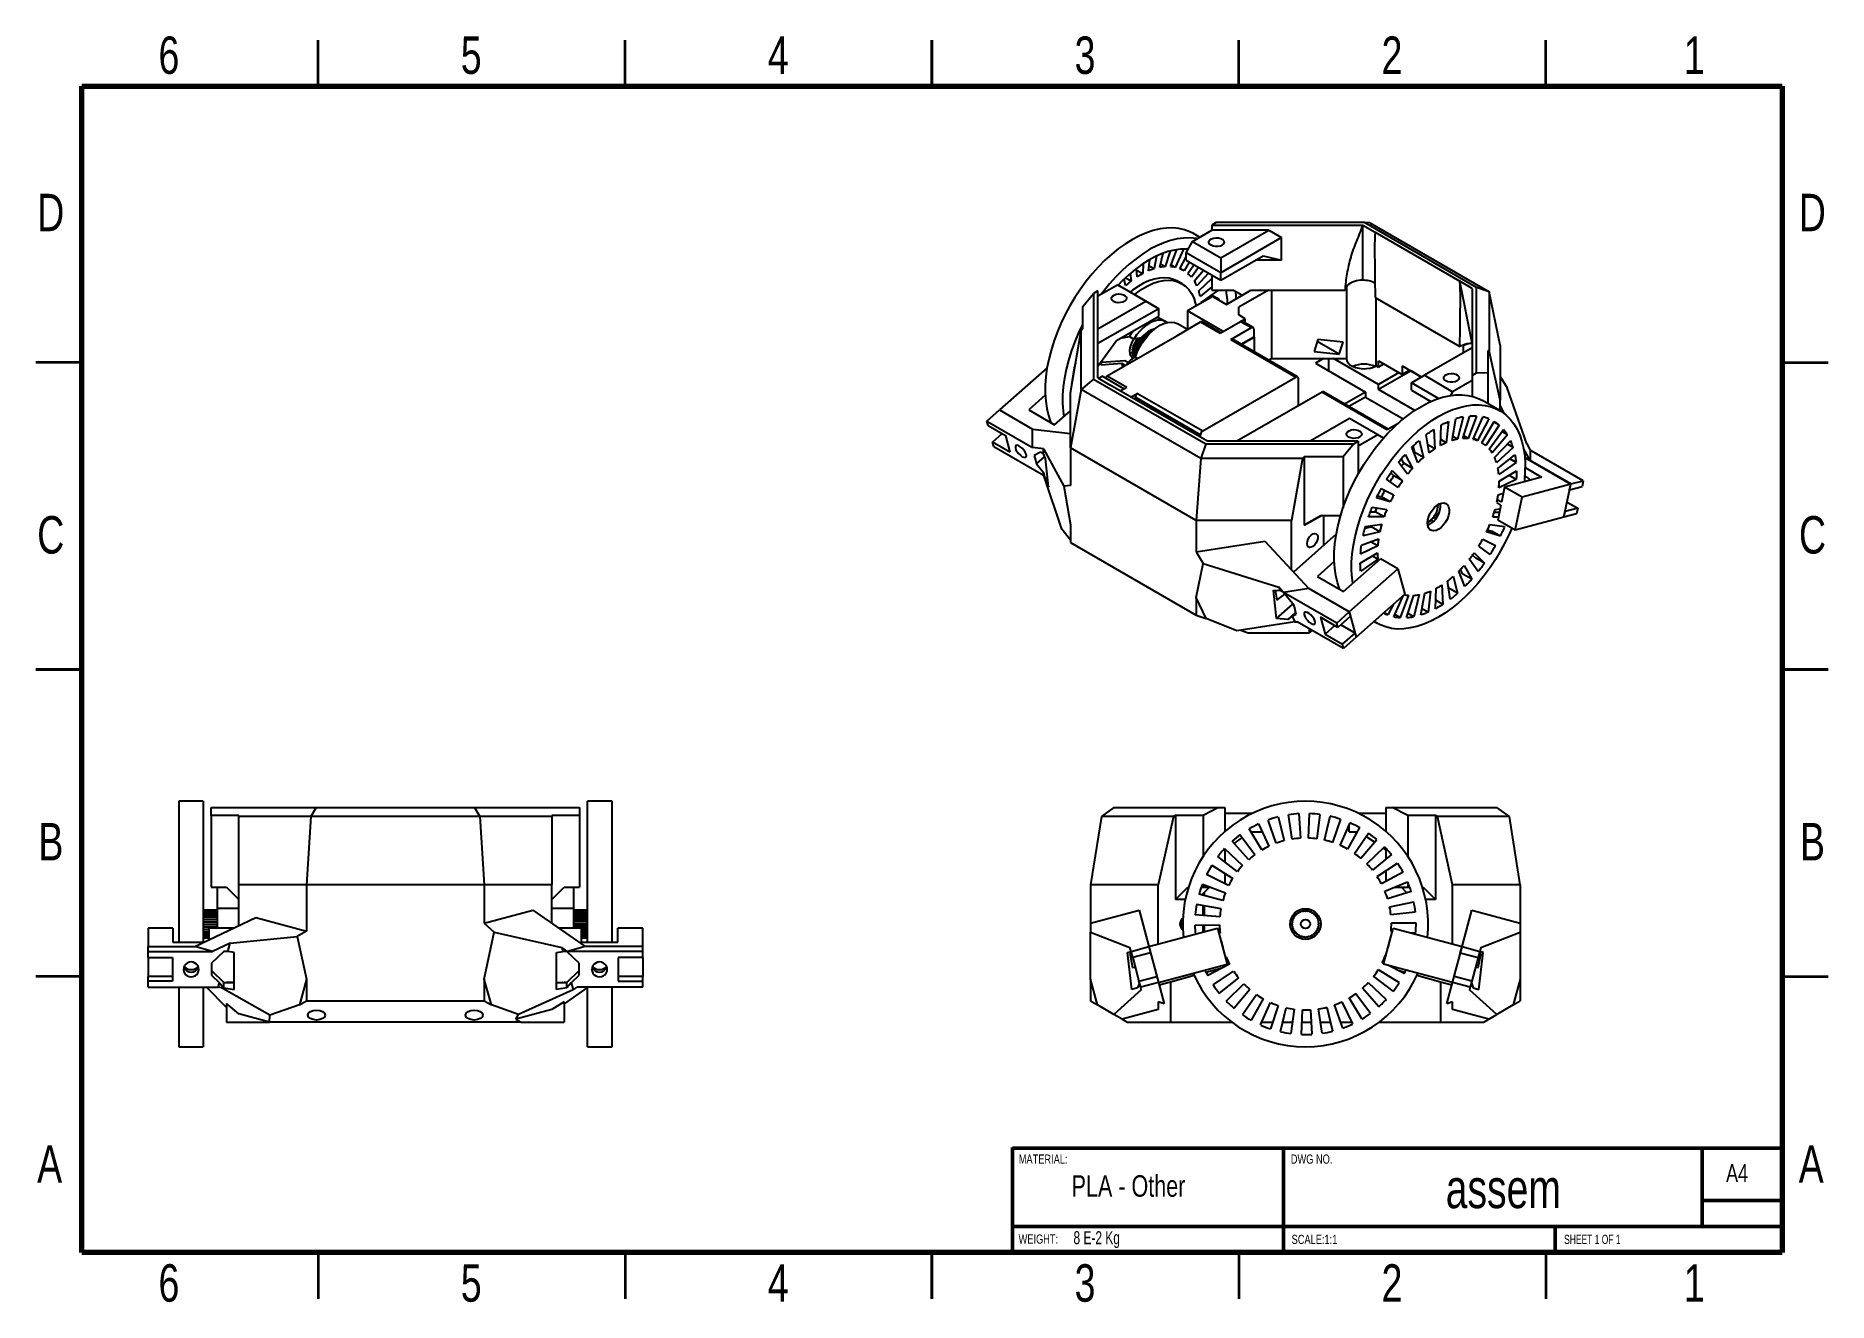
# Model space of a CAD drawing. Header units: inches. Extents: x 98 to 11594, y 76 to 8197.
import ezdxf

# ---------------------------------------------------------------- set-up
doc = ezdxf.new("R2010")
doc.units = ezdxf.units.IN
doc.header["$MEASUREMENT"] = 0
doc.styles.add('SLDTEXTSTYLE0', font='TXT', dxfattribs={"width": 0.75})
doc.styles.add('SLDTEXTSTYLE1', font='TXT', dxfattribs={"width": 0.6875})

msp = doc.modelspace()

# ---------------------------------------------------------------- texts
at = {"color": 7, "linetype": 'Continuous', "lineweight": 0}
for s, insert, char_height, attachment_point, style in [('6', (952, 8193), 240, 2, 'SLDTEXTSTYLE0'), ('5', (2891, 8193), 240, 2, 'SLDTEXTSTYLE0'), ('4', (4860, 8193), 240, 2, 'SLDTEXTSTYLE0'), ('3', (6828, 8193), 240, 2, 'SLDTEXTSTYLE0'), ('2', (8797, 8193), 240, 2, 'SLDTEXTSTYLE0'), ('1', (10736, 8193), 240, 2, 'SLDTEXTSTYLE0'), ('D', (194, 7184), 240, 2, 'SLDTEXTSTYLE0'), ('D', (11493, 7184), 240, 2, 'SLDTEXTSTYLE0'), ('C', (194, 5117), 240, 2, 'SLDTEXTSTYLE0'), ('C', (11494, 5117), 240, 2, 'SLDTEXTSTYLE0'), ('B', (195, 3149), 240, 2, 'SLDTEXTSTYLE0'), ('B', (11494, 3149), 240, 2, 'SLDTEXTSTYLE0'), ('A', (187, 1082), 240, 2, 'SLDTEXTSTYLE0'), ('A', (11486, 1082), 240, 2, 'SLDTEXTSTYLE0'), ('MATERIAL:', (6403, 1023), 59.1, 1, 'SLDTEXTSTYLE0'), ('DWG NO.', (8148, 1023), 59.1, 1, 'SLDTEXTSTYLE0'), ('A4', (10940, 961), 114.6, 1, 'SLDTEXTSTYLE0'), ('PLA - Other', (6742, 890), 137.8, 1, 'SLDTEXTSTYLE0'), ('assem', (9511, 929), 250, 2, 'SLDTEXTSTYLE0'), ('WEIGHT:', (6402, 510), 59, 1, 'SLDTEXTSTYLE0'), ('8 E-2 Kg', (6754, 531), 83.3, 1, 'SLDTEXTSTYLE1'), ('SCALE:1:1', (8153, 508), 59.1, 1, 'SLDTEXTSTYLE0'), ('SHEET 1 OF 1', (9901, 508), 59.06, 1, 'SLDTEXTSTYLE1'), ('6', (952, 319), 240, 2, 'SLDTEXTSTYLE0'), ('5', (2891, 319), 240, 2, 'SLDTEXTSTYLE0'), ('4', (4860, 319), 240, 2, 'SLDTEXTSTYLE0'), ('3', (6828, 319), 240, 2, 'SLDTEXTSTYLE0'), ('2', (8797, 319), 240, 2, 'SLDTEXTSTYLE0'), ('1', (10736, 319), 240, 2, 'SLDTEXTSTYLE0')]:
    msp.add_mtext(s, dxfattribs=dict(at, insert=insert, char_height=char_height, attachment_point=attachment_point, style=style))

# ---------------------------------------------------------------- linework, layer by layer
at = {"color": 7, "linetype": 'Continuous', "lineweight": 35}
for p, q in [((1909, 7874), (1909, 8169)), ((3878, 7874), (3878, 8169)), ((5846, 8169), (5846, 7874)), ((5846, 7874), (5846, 8169)), ((7815, 7874), (7815, 8169)), ((9783, 7874), (9783, 8169)), ((394, 6102), (98, 6102)), ((11299, 6102), (11594, 6102)), ((98, 4134), (394, 4134)), ((394, 4134), (98, 4134)), ((11594, 4134), (11299, 4134)), ((11299, 4134), (11594, 4134)), ((394, 2165), (98, 2165)), ((11299, 2165), (11594, 2165)), ((1909, 394), (1909, 98)), ((3878, 394), (3878, 98)), ((5846, 98), (5846, 394)), ((5846, 394), (5846, 98)), ((7815, 394), (7815, 98)), ((9783, 394), (9783, 98))]:
    msp.add_line(p, q, dxfattribs=at)
at = {"color": 7, "linetype": 'Continuous', "lineweight": 70}
for p, q in [((394, 394), (394, 7874)), ((394, 7874), (11299, 7874)), ((11299, 7874), (11299, 394)), ((11299, 394), (394, 394))]:
    msp.add_line(p, q, dxfattribs=at)
at = {"color": 7, "linetype": 'Continuous', "lineweight": 25}
for p, q in [((7518, 6878), (7642, 6951)), ((7563, 6905), (7523, 6929)), ((7670, 6999), (7642, 6983)), ((7642, 6983), (8609, 6983)), ((7642, 6983), (7642, 6951)), ((8006, 6951), (7642, 6951)), ((8620, 6999), (7670, 6999)), ((7700, 6774), (8006, 6951)), ((8089, 6903), (7700, 6678)), ((8006, 6951), (8089, 6903)), ((8089, 6758), (8089, 6903)), ((8609, 6983), (8688, 6937)), ((8609, 6630), (8609, 6983)), ((9340, 6584), (8620, 6999)), ((8654, 6998), (8620, 6999)), ((8654, 6998), (9420, 6555)), ((8688, 6937), (9233, 6623)), ((7287, 6785), (7272, 6704)), ((7308, 6713), (7330, 6804)), ((7374, 6817), (7342, 6717)), ((7376, 6717), (7417, 6826)), ((7459, 6829), (7407, 6712)), ((7476, 6806), (7518, 6878)), ((7700, 6678), (7476, 6806)), ((7476, 6758), (7476, 6806)), ((7518, 6878), (7700, 6774)), ((7700, 6630), (7971, 6786)), ((7971, 6786), (8089, 6758)), ((7118, 6673), (7125, 6625)), ((7162, 6651), (7159, 6706)), ((7159, 6695), (7199, 6672)), ((7201, 6736), (7199, 6672)), ((7236, 6690), (7244, 6763)), ((7239, 6723), (7272, 6704)), ((7313, 6734), (7342, 6717)), ((7380, 6728), (7407, 6712)), ((7436, 6703), (7476, 6780)), ((7460, 6692), (7437, 6705)), ((7497, 6746), (7464, 6690)), ((7476, 6758), (7700, 6630)), ((7488, 6672), (7526, 6729)), ((7556, 6712), (7510, 6650)), ((7529, 6624), (7588, 6694)), ((7621, 6675), (7545, 6594)), ((7700, 6774), (7700, 6678)), ((7700, 6630), (7700, 6678)), ((8089, 6758), (7922, 6758)), ((6911, 6561), (6883, 6545)), ((6911, 6529), (7037, 6601)), ((6911, 6003), (6911, 6561)), ((7217, 6496), (7037, 6601)), ((7037, 6601), (7079, 6577)), ((7088, 6595), (7078, 6636)), ((7079, 6577), (7301, 6447)), ((7088, 6646), (7125, 6625)), ((7449, 6608), (7421, 6624)), ((7557, 6561), (7642, 6640)), ((7642, 6587), (7566, 6525)), ((7572, 6486), (7683, 6564)), ((7637, 6636), (7642, 6633)), ((7642, 6663), (7642, 6565)), ((7642, 6565), (7781, 6565)), ((7736, 6475), (7892, 6565)), ((7781, 6565), (7837, 6533)), ((8004, 6565), (7814, 6456)), ((7892, 6565), (8004, 6565)), ((8004, 6565), (8497, 6565)), ((8024, 6565), (8024, 6127)), ((8505, 6577), (8498, 6577)), ((8505, 6577), (8505, 6127)), ((9312, 6577), (9233, 6623)), ((9312, 6226), (9233, 6623)), ((9312, 6577), (9312, 6019)), ((9340, 6035), (9340, 6584)), ((9420, 6555), (9340, 6584)), ((9420, 6555), (9420, 6178)), ((9490, 6214), (9420, 6555)), ((6813, 6462), (6883, 6545)), ((6813, 6318), (6813, 6462)), ((6883, 6545), (6883, 5996)), ((6911, 6319), (7217, 6496)), ((7301, 6447), (6911, 6223)), ((7301, 6447), (7217, 6496)), ((7301, 6399), (7301, 6447)), ((7647, 6526), (7485, 6433)), ((7572, 6483), (7572, 6486)), ((7642, 6535), (7686, 6510)), ((7647, 6526), (7736, 6475)), ((7686, 6510), (7680, 6507)), ((7686, 6504), (7686, 6510)), ((7814, 6407), (7814, 6456)), ((8688, 6519), (9233, 6205)), ((8696, 6081), (8696, 6515)), ((7029, 6243), (7301, 6399)), ((7345, 6364), (7317, 6380)), ((7416, 6274), (7569, 6362)), ((7485, 6314), (7422, 6350)), ((7485, 6433), (7485, 6314)), ((7714, 6301), (7485, 6433)), ((7569, 6362), (7694, 6290)), ((7700, 6293), (7579, 6363)), ((7694, 6290), (7826, 6366)), ((7714, 6301), (7856, 6383)), ((7764, 6250), (7896, 6326)), ((7856, 6383), (7814, 6407)), ((7826, 6366), (7896, 6326)), ((7906, 6327), (7836, 6367)), ((7856, 6356), (7856, 6383)), ((6734, 5908), (6803, 6307)), ((6803, 6307), (6813, 6318)), ((6803, 5930), (6803, 6307)), ((6911, 6078), (7029, 6243)), ((6970, 6017), (7416, 6274)), ((7056, 6258), (7113, 6268)), ((7113, 6268), (7141, 6252)), ((7173, 6189), (7137, 6210)), ((7138, 6214), (7175, 6193)), ((7189, 6261), (7141, 6252)), ((7180, 6203), (7143, 6225)), ((7145, 6228), (7182, 6207)), ((7188, 6217), (7151, 6239)), ((7153, 6242), (7190, 6220)), ((7196, 6230), (7160, 6252)), ((7162, 6255), (7199, 6234)), ((7205, 6243), (7178, 6259)), ((7183, 6260), (7207, 6246)), ((7213, 6254), (7193, 6266)), ((7196, 6268), (7215, 6257)), ((7221, 6264), (7202, 6275)), ((7204, 6277), (7223, 6266)), ((7228, 6272), (7210, 6283)), ((7212, 6284), (7229, 6274)), ((7233, 6279), (7216, 6288)), ((7218, 6289), (7234, 6280)), ((7237, 6283), (7224, 6290)), ((7226, 6290), (7238, 6284)), ((7233, 6288), (7232, 6287)), ((7239, 6285), (7233, 6288)), ((7235, 6287), (7239, 6285)), ((7764, 6250), (8181, 6009)), ((8191, 6010), (7773, 6251)), ((7828, 6219), (7910, 6266)), ((7830, 6218), (7912, 6265)), ((7910, 6318), (7910, 6266)), ((7912, 6265), (7910, 6266)), ((7912, 6265), (7912, 6171)), ((8322, 6249), (8298, 6173)), ((8459, 6156), (8318, 6237)), ((8484, 6232), (8322, 6249)), ((8459, 6156), (8484, 6232)), ((9253, 6210), (9248, 6212)), ((9253, 6210), (9253, 6163)), ((9490, 6214), (9490, 5860)), ((6766, 6094), (6766, 6094)), ((6929, 6086), (6937, 6113)), ((7065, 6096), (6929, 6086)), ((6934, 6104), (7084, 6116)), ((7065, 6096), (7068, 6073)), ((7086, 6084), (7065, 6096)), ((7084, 6116), (7106, 6103)), ((7130, 6172), (7159, 6156)), ((7158, 6153), (7130, 6169)), ((7131, 6185), (7163, 6167)), ((7162, 6164), (7131, 6182)), ((7132, 6160), (7155, 6146)), ((7154, 6144), (7132, 6157)), ((7167, 6176), (7133, 6196)), ((7134, 6199), (7169, 6179)), ((7135, 6149), (7153, 6139)), ((7152, 6137), (7136, 6147)), ((7140, 6141), (7149, 6135)), ((7148, 6135), (7141, 6139)), ((7147, 6135), (7147, 6134)), ((7147, 6134), (7147, 6134)), ((7152, 6136), (7164, 6129)), ((8006, 6117), (8024, 6127)), ((8024, 6127), (8358, 6127)), ((8298, 6173), (8459, 6156)), ((8358, 6127), (8306, 6097)), ((8306, 6097), (8627, 5912)), ((8358, 6127), (8422, 6127)), ((8390, 6127), (8390, 6049)), ((8710, 5961), (8422, 6127)), ((8422, 6127), (8505, 6127)), ((8710, 6073), (8710, 6113)), ((8710, 6113), (8863, 6025)), ((8745, 6093), (8710, 6073)), ((9312, 6197), (9006, 6020)), ((9411, 6178), (9411, 6034)), ((9420, 6178), (9411, 6178)), ((9490, 5860), (9420, 6178)), ((6585, 6069), (6280, 5798)), ((6748, 6005), (6751, 6006)), ((6760, 6058), (6757, 6057)), ((6883, 5996), (6803, 5930)), ((6883, 5996), (7603, 5581)), ((6911, 6003), (6990, 5957)), ((6915, 6001), (6937, 6014)), ((7076, 5933), (6937, 6014)), ((6970, 6017), (7096, 5945)), ((7583, 5663), (8181, 6009)), ((8195, 6001), (8195, 5824)), ((8696, 6081), (8710, 6073)), ((8919, 6049), (8710, 5928)), ((8842, 6037), (8710, 5961)), ((8863, 6081), (8987, 6009)), ((8863, 6081), (8863, 6025)), ((8912, 6053), (8863, 6025)), ((8987, 6009), (8919, 6049)), ((8919, 6049), (8919, 6049)), ((8923, 5972), (9006, 6020)), ((9006, 6020), (9186, 5915)), ((9312, 5987), (9186, 5915)), ((9312, 6019), (9340, 6035)), ((9312, 6019), (9312, 5987)), ((9411, 6034), (9340, 6035)), ((9411, 6034), (9411, 5839)), ((9490, 6012), (9535, 5939)), ((6573, 5893), (6467, 5799)), ((6803, 5930), (6734, 5555)), ((6734, 5555), (6734, 5908)), ((7570, 5487), (6803, 5930)), ((7535, 5643), (6990, 5957)), ((7054, 5921), (7096, 5945)), ((7054, 5921), (7076, 5933)), ((7124, 5880), (7165, 5904)), ((7151, 5880), (7569, 5639)), ((7151, 5864), (7151, 5880)), ((7165, 5904), (7583, 5663)), ((8348, 5912), (7802, 5597)), ((8766, 5671), (8348, 5912)), ((8772, 5675), (8358, 5913)), ((8627, 5912), (8493, 5835)), ((8627, 5880), (8521, 5819)), ((8627, 5912), (8627, 5880)), ((8627, 5880), (8869, 5740)), ((8710, 5928), (8710, 5961)), ((8943, 5794), (8710, 5928)), ((9096, 5871), (8923, 5972)), ((8923, 5924), (8923, 5972)), ((8923, 5924), (9046, 5852)), ((9186, 5915), (9172, 5890)), ((9662, 5580), (9535, 5939)), ((6199, 5726), (6280, 5798)), ((6280, 5798), (6492, 5675)), ((6467, 5799), (6633, 5703)), ((6633, 5703), (6734, 5793)), ((9253, 5752), (9218, 5610)), ((9252, 5615), (9297, 5758)), ((9340, 5758), (9285, 5615)), ((9317, 5610), (9380, 5752)), ((9488, 5794), (9377, 5858)), ((9490, 5793), (9490, 5860)), ((9519, 5773), (9490, 5827)), ((6206, 5699), (6199, 5726)), ((6199, 5726), (6492, 5557)), ((6206, 5699), (6318, 5635)), ((6235, 5591), (6297, 5646)), ((6318, 5635), (6346, 5527)), ((6492, 5557), (6492, 5675)), ((6492, 5675), (6734, 5647)), ((6607, 5722), (6604, 5720)), ((7614, 5597), (7535, 5643)), ((7569, 5623), (7569, 5639)), ((8524, 5742), (8273, 5597)), ((8706, 5638), (8524, 5742)), ((8706, 5638), (8581, 5565)), ((8742, 5617), (8706, 5638)), ((8837, 5712), (8766, 5671)), ((9035, 5522), (9017, 5639)), ((9065, 5673), (9071, 5548)), ((9108, 5570), (9113, 5701)), ((9160, 5724), (9145, 5588)), ((9182, 5601), (9207, 5741)), ((9418, 5741), (9346, 5601)), ((9373, 5587), (9453, 5723)), ((9485, 5700), (9398, 5569)), ((9420, 5547), (9513, 5672)), ((9537, 5639), (9439, 5522)), ((9485, 5700), (9451, 5720)), ((9537, 5639), (9503, 5658)), ((6242, 5564), (6235, 5591)), ((6346, 5527), (6235, 5591)), ((6242, 5564), (6561, 5380)), ((6561, 5549), (6492, 5557)), ((6543, 5528), (6502, 5506)), ((6561, 5517), (6543, 5528)), ((6561, 5549), (6692, 5309)), ((6561, 5517), (6561, 5549)), ((7541, 5089), (6734, 5555)), ((6734, 5555), (6734, 5313)), ((7603, 5581), (7570, 5487)), ((7603, 5581), (8553, 5581)), ((8581, 5597), (7614, 5597)), ((8553, 5581), (8483, 5498)), ((8553, 5581), (8581, 5597)), ((8581, 5597), (8581, 5565)), ((8963, 5460), (8925, 5559)), ((8943, 5525), (8932, 5566)), ((8937, 5545), (8932, 5542)), ((8939, 5522), (8943, 5525)), ((8998, 5493), (8943, 5525)), ((8971, 5601), (8998, 5493)), ((9071, 5548), (9027, 5574)), ((9145, 5588), (9110, 5608)), ((9218, 5610), (9187, 5628)), ((9285, 5615), (9257, 5631)), ((9346, 5601), (9320, 5616)), ((9455, 5492), (9557, 5600)), ((9574, 5558), (9467, 5459)), ((9574, 5558), (9537, 5579)), ((9683, 5473), (9641, 5550)), ((9662, 5580), (9683, 5541)), ((9683, 5541), (9683, 5473)), ((10024, 5344), (9683, 5541)), ((6502, 5506), (6516, 5452)), ((6516, 5452), (6569, 5498)), ((6516, 5452), (6561, 5397)), ((6574, 5487), (6561, 5517)), ((6594, 5304), (6574, 5487)), ((7570, 5487), (7541, 5089)), ((8223, 5487), (7570, 5487)), ((8223, 5487), (8153, 5089)), ((8233, 5498), (8223, 5487)), ((8483, 5498), (8233, 5498)), ((8233, 5498), (8233, 5058)), ((8483, 5498), (8483, 5169)), ((8799, 5409), (8865, 5343)), ((8896, 5385), (8839, 5462)), ((8873, 5456), (8857, 5485)), ((8928, 5423), (8873, 5456)), ((8881, 5512), (8928, 5423)), ((9476, 5423), (9585, 5511)), ((9593, 5461), (9482, 5384)), ((9484, 5342), (9595, 5408)), ((9593, 5461), (9552, 5484)), ((9649, 5492), (9944, 5322)), ((9651, 5428), (9756, 5367)), ((9944, 5323), (9683, 5473)), ((6561, 5380), (6561, 5397)), ((6561, 5397), (6573, 5353)), ((6568, 5365), (6561, 5380)), ((6680, 5033), (6568, 5365)), ((6573, 5353), (6588, 5367)), ((6573, 5353), (6594, 5304)), ((6734, 5313), (6692, 5309)), ((6692, 5309), (6734, 5061)), ((8728, 5295), (8809, 5254)), ((8836, 5300), (8762, 5353)), ((8809, 5375), (8789, 5395)), ((8865, 5343), (8809, 5375)), ((9594, 5352), (9483, 5298)), ((9519, 5303), (9499, 5206)), ((9756, 5367), (9519, 5303)), ((9632, 5238), (9519, 5303)), ((9594, 5352), (9547, 5379)), ((9944, 5322), (9632, 5238)), ((9681, 5347), (9681, 5349)), ((9900, 5110), (9944, 5322)), ((9936, 5286), (9944, 5323)), ((9936, 5286), (10017, 5308)), ((9944, 5323), (10024, 5344)), ((10024, 5344), (10017, 5308)), ((8670, 5174), (8764, 5160)), ((8785, 5208), (8697, 5235)), ((8703, 5248), (8730, 5240)), ((8785, 5208), (8730, 5240)), ((9093, 5177), (9089, 5179)), ((9093, 5190), (9092, 5191)), ((9495, 5188), (9469, 5204)), ((9470, 5207), (9470, 5207)), ((9499, 5206), (9472, 5221)), ((9495, 5188), (9475, 5091)), ((9478, 5253), (9511, 5265)), ((9588, 5026), (9632, 5238)), ((9920, 5207), (9988, 5167)), ((6734, 5061), (6734, 4947)), ((8153, 5089), (7541, 5089)), ((7541, 5089), (7541, 4887)), ((8153, 4770), (8153, 5089)), ((8233, 5058), (8344, 5122)), ((8331, 5115), (8233, 5058)), ((8344, 5122), (8331, 5115)), ((8344, 5122), (8468, 5122)), ((8357, 5122), (8357, 4927)), ((8627, 5051), (8731, 5065)), ((8746, 5113), (8646, 5113)), ((8658, 5145), (8690, 5145)), ((8746, 5113), (8690, 5145)), ((9025, 5078), (9029, 5076)), ((9036, 5085), (9040, 5083)), ((9062, 5082), (9045, 5092)), ((9048, 5094), (9051, 5093)), ((9083, 5108), (9055, 5102)), ((9059, 5105), (9061, 5104)), ((9073, 5106), (9063, 5111)), ((9070, 5117), (9070, 5117)), ((9080, 5134), (9079, 5135)), ((9083, 5144), (9083, 5108)), ((9086, 5148), (9084, 5150)), ((9090, 5163), (9087, 5165)), ((9425, 5064), (9519, 5050)), ((9480, 5111), (9443, 5111)), ((9453, 5143), (9486, 5143)), ((9458, 5159), (9490, 5163)), ((9588, 5026), (9475, 5091)), ((9900, 5110), (9588, 5026)), ((9900, 5110), (9908, 5146)), ((9981, 5131), (9900, 5110)), ((9988, 5167), (9908, 5146)), ((9988, 5167), (9981, 5131)), ((6734, 4962), (6680, 5033)), ((6734, 4947), (7541, 4481)), ((7541, 4887), (7981, 4956)), ((7981, 4956), (8263, 4653)), ((8439, 5001), (8165, 4758)), ((8601, 4930), (8711, 4971)), ((8719, 5017), (8612, 4990)), ((8624, 5039), (8663, 5049)), ((8706, 4926), (8660, 4952)), ((8661, 5056), (8664, 5054)), ((8719, 5017), (8663, 5049)), ((9379, 4970), (9461, 4929)), ((9492, 4989), (9403, 5016)), ((9410, 5029), (9436, 5021)), ((9492, 4989), (9436, 5021)), ((7541, 4887), (7586, 4814)), ((8485, 4634), (8723, 4844)), ((8593, 4816), (8705, 4882)), ((8706, 4926), (8595, 4872)), ((8707, 4840), (8596, 4763)), ((8707, 4840), (8670, 4862)), ((8835, 4779), (8723, 4844)), ((9350, 4762), (9293, 4839)), ((9334, 4847), (9314, 4867)), ((9324, 4881), (9390, 4815)), ((9390, 4815), (9334, 4847)), ((9427, 4871), (9353, 4924)), ((7541, 4595), (7586, 4814)), ((7586, 4814), (8071, 4661)), ((8427, 4825), (8320, 4730)), ((8320, 4730), (8485, 4634)), ((8523, 4503), (8835, 4779)), ((8835, 4779), (8879, 4617)), ((9190, 4731), (9218, 4623)), ((9264, 4665), (9226, 4764)), ((9252, 4744), (9236, 4774)), ((9308, 4712), (9252, 4744)), ((9260, 4801), (9308, 4712)), ((8036, 4643), (8080, 4640)), ((8056, 4460), (8036, 4643)), ((8047, 4642), (8058, 4577)), ((8058, 4577), (8109, 4617)), ((8101, 4628), (8071, 4661)), ((8071, 4661), (8080, 4640)), ((8099, 4630), (8080, 4640)), ((8169, 4544), (8099, 4630)), ((8263, 4653), (8101, 4628)), ((8443, 4431), (8101, 4628)), ((8523, 4503), (8263, 4653)), ((8460, 4653), (8457, 4650)), ((8567, 4340), (8879, 4617)), ((8808, 4472), (8870, 4609)), ((8903, 4609), (8849, 4466)), ((8891, 4466), (8936, 4609)), ((8971, 4614), (8936, 4472)), ((8982, 4483), (9007, 4623)), ((9043, 4636), (9029, 4500)), ((9076, 4523), (9080, 4654)), ((9117, 4676), (9124, 4551)), ((9171, 4585), (9154, 4702)), ((9162, 4655), (9159, 4667)), ((9218, 4623), (9162, 4655)), ((7604, 4460), (7541, 4595)), ((7541, 4595), (7541, 4481)), ((8056, 4460), (8161, 4553)), ((8128, 4455), (8180, 4501)), ((8157, 4475), (8183, 4489)), ((8183, 4489), (8169, 4544)), ((8443, 4431), (8523, 4503)), ((8523, 4503), (8531, 4475)), ((8523, 4503), (8567, 4340)), ((8770, 4483), (8745, 4498)), ((8806, 4553), (8770, 4483)), ((8849, 4466), (8814, 4486)), ((8936, 4472), (8900, 4492)), ((9029, 4500), (8989, 4523)), ((9124, 4551), (9078, 4578)), ((7541, 4481), (7604, 4460)), ((7802, 4381), (7604, 4460)), ((8174, 4438), (7802, 4381)), ((7827, 4385), (7875, 4369)), ((7875, 4369), (8265, 4369)), ((8128, 4455), (8056, 4460)), ((8157, 4475), (8128, 4455)), ((8157, 4475), (8174, 4438)), ((8174, 4438), (8189, 4440)), ((8486, 4268), (8189, 4440)), ((8265, 4396), (8265, 4369)), ((8265, 4369), (8288, 4383)), ((8450, 4403), (8339, 4468)), ((8339, 4468), (8368, 4360)), ((8430, 4415), (8368, 4360)), ((8450, 4403), (8443, 4431)), ((8531, 4475), (8450, 4403)), ((8560, 4367), (8469, 4420)), ((8681, 4442), (8701, 4430)), ((8368, 4360), (8479, 4296)), ((8479, 4296), (8560, 4367)), ((8486, 4268), (8479, 4296)), ((8567, 4340), (8486, 4268)), ((8560, 4367), (8567, 4340)), ((1172, 3289), (1015, 3289)), ((1015, 3289), (1015, 2384)), ((1172, 3289), (1172, 2384)), ((1224, 3198), (1224, 3249)), ((1224, 3249), (1896, 3249)), ((1896, 3249), (1862, 3191)), ((1896, 3249), (2913, 3249)), ((2913, 3249), (3585, 3249)), ((2913, 3249), (2946, 3191)), ((3585, 3249), (3585, 3198)), ((3794, 3289), (3637, 3289)), ((3637, 2384), (3637, 3289)), ((3794, 2384), (3794, 3289)), ((7013, 3249), (6933, 3191)), ((7013, 3249), (7685, 3249)), ((7685, 3249), (7585, 3198)), ((7685, 3249), (7725, 3249)), ((7725, 3249), (7725, 3210)), ((8758, 3249), (8798, 3249)), ((8758, 3249), (8758, 3210)), ((8898, 3198), (8798, 3249)), ((8798, 3249), (9470, 3249)), ((9550, 3191), (9470, 3249)), ((1400, 3198), (1224, 3198)), ((1224, 3198), (1224, 2738)), ((1400, 3191), (1400, 3198)), ((1400, 2752), (1400, 3191)), ((1862, 3191), (1400, 3191)), ((1862, 3191), (1834, 2752)), ((2946, 3191), (1862, 3191)), ((2946, 3191), (2975, 2752)), ((3408, 3191), (2946, 3191)), ((3585, 3198), (3408, 3198)), ((3408, 3198), (3408, 3191)), ((3408, 3191), (3408, 2752)), ((3585, 3198), (3585, 2738)), ((6933, 3191), (6864, 2752)), ((7395, 3191), (6933, 3191)), ((7395, 3191), (7297, 2752)), ((7409, 3198), (7395, 3191)), ((7585, 3198), (7409, 3198)), ((7409, 3198), (7409, 2659)), ((7585, 3198), (7585, 2937)), ((7898, 3210), (7725, 3210)), ((7961, 2976), (7880, 3111)), ((7940, 3143), (8007, 3000)), ((8055, 3020), (8002, 3168)), ((8067, 3188), (8106, 3036)), ((8157, 3046), (8133, 3202)), ((8200, 3209), (8209, 3052)), ((8262, 3052), (8267, 3210)), ((8335, 3204), (8314, 3048)), ((8365, 3038), (8401, 3192)), ((8466, 3174), (8416, 3024)), ((8465, 3005), (8529, 3149)), ((8589, 3119), (8512, 2982)), ((8522, 3092), (8522, 3135)), ((8758, 3210), (8585, 3210)), ((9075, 3198), (8898, 3198)), ((8898, 3198), (8898, 2937)), ((9088, 3191), (9075, 3198)), ((9075, 3198), (9075, 2659)), ((9550, 3191), (9088, 3191)), ((9186, 2752), (9088, 3191)), ((9620, 2752), (9550, 3191)), ((7876, 2914), (7771, 3032)), ((7785, 3017), (7838, 3055)), ((7824, 3074), (7917, 2947)), ((7892, 3092), (7961, 3092)), ((7961, 3092), (7961, 3098)), ((8522, 3092), (8574, 3092)), ((8556, 2954), (8646, 3083)), ((8700, 3042), (8598, 2922)), ((8632, 3063), (8686, 3026)), ((8636, 2886), (8749, 2996)), ((7641, 2878), (7775, 2794)), ((7804, 2837), (7680, 2933)), ((7723, 2985), (7838, 2877)), ((7725, 2974), (7730, 2978)), ((7725, 2974), (7725, 2899)), ((8794, 2946), (8671, 2847)), ((8702, 2805), (8833, 2891)), ((8740, 2987), (8758, 2974)), ((8758, 2974), (8758, 2917)), ((7749, 2748), (7608, 2819)), ((7725, 2825), (7725, 2761)), ((8868, 2833), (8729, 2759)), ((8751, 2712), (8896, 2772)), ((8758, 2842), (8758, 2775)), ((8898, 2769), (8898, 2738)), ((1224, 2738), (1322, 2738)), ((1263, 2600), (1263, 2738)), ((1322, 2738), (1400, 2659)), ((1834, 2752), (1400, 2752)), ((1400, 2490), (1400, 2752)), ((1834, 2752), (1834, 2456)), ((2975, 2752), (1834, 2752)), ((2975, 2752), (2975, 2506)), ((3408, 2752), (2975, 2752)), ((3408, 2504), (3408, 2752)), ((3408, 2659), (3487, 2738)), ((3487, 2738), (3585, 2738)), ((3546, 2738), (3546, 2600)), ((7297, 2752), (6864, 2752)), ((6864, 2752), (6864, 2506)), ((7297, 2372), (7297, 2752)), ((7409, 2659), (7487, 2738)), ((7470, 2659), (7409, 2659)), ((7487, 2738), (7490, 2738)), ((7711, 2651), (7559, 2693)), ((7573, 2738), (7585, 2738)), ((7627, 2738), (7577, 2688)), ((7581, 2757), (7728, 2700)), ((7584, 2695), (7584, 2686)), ((7585, 2756), (7585, 2738)), ((7585, 2738), (7632, 2738)), ((7592, 2703), (7592, 2684)), ((8919, 2709), (8769, 2663)), ((8813, 2738), (8898, 2738)), ((8893, 2701), (8857, 2738)), ((8898, 2738), (8910, 2738)), ((8993, 2738), (8996, 2738)), ((8996, 2738), (9075, 2659)), ((9075, 2659), (9013, 2659)), ((9186, 2371), (9186, 2752)), ((9620, 2752), (9186, 2752)), ((9620, 2752), (9620, 2506)), ((1118, 2356), (1510, 2543)), ((1263, 2590), (1172, 2590)), ((1263, 2590), (1172, 2590)), ((1172, 2589), (1263, 2589)), ((1263, 2588), (1172, 2588)), ((1172, 2585), (1263, 2585)), ((1263, 2584), (1172, 2584)), ((1172, 2578), (1263, 2578)), ((1263, 2576), (1172, 2576)), ((1172, 2569), (1263, 2569)), ((1263, 2567), (1172, 2567)), ((1172, 2558), (1263, 2558)), ((1263, 2555), (1172, 2555)), ((1172, 2545), (1263, 2545)), ((1263, 2542), (1172, 2542)), ((1172, 2531), (1263, 2531)), ((1400, 2600), (1263, 2600)), ((1263, 2474), (1263, 2600)), ((1510, 2543), (1834, 2456)), ((2975, 2506), (3286, 2589)), ((3286, 2589), (3622, 2356)), ((3546, 2600), (3408, 2600)), ((3546, 2600), (3546, 2474)), ((3546, 2590), (3637, 2590)), ((3637, 2589), (3546, 2589)), ((3546, 2587), (3637, 2587)), ((3637, 2586), (3546, 2586)), ((3546, 2582), (3637, 2582)), ((3637, 2580), (3546, 2580)), ((3546, 2574), (3637, 2574)), ((3637, 2572), (3546, 2572)), ((3546, 2564), (3637, 2564)), ((3637, 2561), (3546, 2561)), ((3546, 2552), (3637, 2552)), ((3637, 2548), (3546, 2548)), ((3546, 2538), (3637, 2538)), ((3637, 2534), (3546, 2534)), ((6864, 2506), (7175, 2589)), ((7175, 2589), (7237, 2356)), ((7692, 2548), (7535, 2561)), ((7544, 2628), (7699, 2600)), ((7584, 2620), (7584, 2557)), ((7592, 2619), (7592, 2556)), ((8782, 2612), (8936, 2643)), ((8946, 2577), (8790, 2560)), ((9246, 2356), (9309, 2589)), ((9309, 2589), (9620, 2506)), ((818, 2474), (818, 2356)), ((977, 2474), (818, 2474)), ((977, 2474), (977, 2384)), ((1263, 2527), (1172, 2527)), ((1172, 2515), (1263, 2515)), ((1263, 2511), (1172, 2511)), ((1172, 2499), (1263, 2499)), ((1263, 2495), (1172, 2495)), ((1172, 2484), (1263, 2484)), ((1263, 2480), (1172, 2480)), ((1172, 2468), (1211, 2468)), ((1211, 2465), (1172, 2465)), ((1172, 2454), (1211, 2454)), ((1211, 2451), (1172, 2451)), ((1172, 2442), (1211, 2442)), ((1211, 2439), (1172, 2439)), ((1172, 2431), (1211, 2431)), ((1211, 2429), (1172, 2429)), ((1172, 2422), (1211, 2422)), ((1211, 2421), (1172, 2421)), ((1172, 2417), (1211, 2417)), ((1211, 2415), (1172, 2415)), ((1211, 2400), (1211, 2474)), ((1366, 2474), (1211, 2474)), ((1344, 2379), (1775, 2422)), ((1834, 2456), (1775, 2422)), ((1775, 2422), (1834, 2148)), ((2975, 2506), (3039, 2448)), ((2975, 2148), (3039, 2448)), ((3039, 2448), (3472, 2350)), ((3597, 2474), (3452, 2474)), ((3546, 2523), (3637, 2523)), ((3637, 2519), (3546, 2519)), ((3546, 2507), (3637, 2507)), ((3637, 2503), (3546, 2503)), ((3546, 2492), (3637, 2492)), ((3637, 2487), (3546, 2487)), ((3546, 2476), (3637, 2476)), ((3597, 2474), (3597, 2384)), ((3637, 2472), (3597, 2472)), ((3597, 2461), (3637, 2461)), ((3637, 2458), (3597, 2458)), ((3597, 2448), (3637, 2448)), ((3637, 2445), (3597, 2445)), ((3597, 2436), (3637, 2436)), ((3637, 2433), (3597, 2433)), ((3597, 2426), (3637, 2426)), ((3637, 2424), (3597, 2424)), ((3597, 2419), (3637, 2419)), ((3637, 2418), (3597, 2418)), ((3597, 2415), (3637, 2415)), ((3832, 2384), (3832, 2474)), ((3991, 2474), (3832, 2474)), ((3991, 2356), (3991, 2474)), ((6864, 2506), (6864, 2448)), ((6864, 2448), (7116, 2350)), ((6864, 2148), (6864, 2448)), ((7237, 2356), (7678, 2474)), ((7533, 2493), (7690, 2495)), ((7584, 2494), (7584, 2449)), ((7592, 2494), (7592, 2451)), ((7678, 2474), (7740, 2244)), ((7694, 2443), (7687, 2442)), ((8743, 2244), (8805, 2473)), ((8800, 2454), (8791, 2455)), ((8793, 2508), (8950, 2509)), ((9246, 2355), (8805, 2473)), ((8948, 2442), (8908, 2445)), ((9367, 2350), (9620, 2448)), ((9620, 2506), (9620, 2448)), ((9620, 2448), (9620, 2148)), ((818, 2325), (818, 2356)), ((818, 2356), (1118, 2356)), ((818, 2286), (818, 2325)), ((818, 2325), (1232, 2325)), ((977, 2384), (1177, 2384)), ((1232, 2325), (1118, 2356)), ((1172, 2413), (1211, 2413)), ((1211, 2413), (1172, 2413)), ((1304, 2325), (1226, 2249)), ((1344, 2379), (1232, 2325)), ((1330, 2325), (1304, 2325)), ((1330, 2325), (1344, 2379)), ((1371, 2319), (1330, 2325)), ((1371, 2081), (1371, 2319)), ((3438, 2319), (3479, 2325)), ((3438, 2081), (3438, 2319)), ((3472, 2350), (3479, 2325)), ((3508, 2325), (3472, 2350)), ((3504, 2325), (3479, 2325)), ((3583, 2249), (3504, 2325)), ((3622, 2356), (3508, 2325)), ((3991, 2325), (3508, 2325)), ((3637, 2414), (3597, 2414)), ((3597, 2413), (3637, 2413)), ((3597, 2413), (3637, 2413)), ((3597, 2384), (3832, 2384)), ((3991, 2356), (3622, 2356)), ((3991, 2325), (3991, 2356)), ((3991, 2286), (3991, 2325)), ((7101, 2319), (7123, 2325)), ((7129, 2081), (7101, 2319)), ((7123, 2325), (7116, 2350)), ((7125, 2317), (7116, 2315)), ((7116, 2315), (7133, 2222)), ((7123, 2325), (7237, 2356)), ((7134, 2286), (7123, 2325)), ((7248, 2317), (7134, 2286)), ((7237, 2356), (7248, 2317)), ((7237, 2356), (7299, 2126)), ((7701, 2391), (7702, 2391)), ((7714, 2340), (7714, 2340)), ((8756, 2302), (8759, 2301)), ((8772, 2352), (8772, 2352)), ((8784, 2403), (8786, 2403)), ((9184, 2126), (9246, 2355)), ((9235, 2317), (9246, 2356)), ((9235, 2317), (9350, 2286)), ((9246, 2356), (9360, 2325)), ((9360, 2325), (9350, 2286)), ((9350, 2222), (9368, 2315)), ((9354, 2081), (9382, 2319)), ((9368, 2315), (9358, 2317)), ((9367, 2350), (9360, 2325)), ((9382, 2319), (9360, 2325)), ((818, 2286), (975, 2286)), ((818, 2286), (818, 2164)), ((975, 2286), (975, 2134)), ((1226, 2249), (1226, 2172)), ((1226, 2202), (1304, 2126)), ((3583, 2202), (3504, 2126)), ((3583, 2172), (3583, 2249)), ((3991, 2286), (3834, 2286)), ((3834, 2286), (3834, 2134)), ((3991, 2286), (3991, 2164)), ((7133, 2222), (7150, 2225)), ((7134, 2286), (7174, 2134)), ((7299, 2126), (7740, 2244)), ((7705, 2217), (7605, 2190)), ((7755, 2243), (7615, 2170)), ((7650, 2112), (7781, 2198)), ((7728, 2289), (7732, 2291)), ((7734, 2265), (7744, 2265)), ((7736, 2257), (7747, 2257)), ((8709, 2209), (8842, 2125)), ((8745, 2249), (8734, 2254)), ((9184, 2126), (8743, 2244)), ((8875, 2184), (8770, 2237)), ((8878, 2190), (8844, 2200)), ((9350, 2286), (9309, 2134)), ((9333, 2225), (9350, 2222)), ((818, 2134), (818, 2164)), ((975, 2164), (818, 2164)), ((818, 2095), (818, 2134)), ((975, 2134), (818, 2134)), ((818, 2095), (1268, 2095)), ((1015, 2095), (1015, 1714)), ((1172, 2095), (1172, 1714)), ((1322, 1965), (1194, 2095)), ((1226, 2172), (1276, 2123)), ((1268, 2095), (1276, 2123)), ((1289, 2092), (1268, 2095)), ((1276, 2123), (1304, 2091)), ((1599, 1916), (1289, 2092)), ((1304, 2091), (1304, 2126)), ((1304, 2126), (1322, 2126)), ((1304, 2126), (1371, 2126)), ((1304, 2091), (1371, 2081)), ((1322, 2126), (1322, 2126)), ((1371, 2126), (1322, 2126)), ((1333, 2126), (1331, 2126)), ((1834, 2148), (1789, 1982)), ((1834, 2148), (1834, 2008)), ((2975, 2148), (2975, 2008)), ((3020, 1982), (2975, 2148)), ((3545, 2078), (3195, 1921)), ((3438, 2126), (3487, 2126)), ((3438, 2126), (3504, 2126)), ((3504, 2091), (3438, 2081)), ((3478, 2126), (3476, 2126)), ((3487, 2126), (3487, 2126)), ((3504, 2126), (3487, 2126)), ((3640, 2095), (3487, 1989)), ((3504, 2091), (3504, 2126)), ((3533, 2123), (3504, 2091)), ((3533, 2123), (3583, 2172)), ((3533, 2123), (3545, 2078)), ((3545, 2078), (3570, 2095)), ((3991, 2095), (3570, 2095)), ((3637, 1714), (3637, 2093)), ((3794, 1714), (3794, 2095)), ((3991, 2164), (3834, 2164)), ((3834, 2134), (3991, 2134)), ((3991, 2134), (3991, 2164)), ((3991, 2095), (3991, 2134)), ((6908, 1982), (6864, 2148)), ((6864, 2148), (6864, 2008)), ((7189, 2078), (7013, 1921)), ((7165, 2091), (7129, 2081)), ((7177, 2123), (7165, 2091)), ((7174, 2134), (7288, 2164)), ((7185, 2095), (7174, 2134)), ((7299, 2126), (7185, 2095)), ((7189, 2078), (7185, 2095)), ((7288, 2164), (7299, 2126)), ((7299, 2126), (7336, 1989)), ((7376, 2129), (7303, 2109)), ((7528, 2170), (7376, 2129)), ((7376, 2129), (7376, 1871)), ((7812, 2156), (7689, 2057)), ((7734, 2007), (7847, 2117)), ((7885, 2081), (7784, 1961)), ((8712, 1971), (8607, 2089)), ((8645, 2126), (8760, 2018)), ((8804, 2070), (8679, 2166)), ((9108, 2129), (8956, 2170)), ((9108, 2129), (9108, 1871)), ((9180, 2109), (9108, 2129)), ((9148, 1989), (9184, 2126)), ((9184, 2126), (9195, 2164)), ((9298, 2095), (9184, 2126)), ((9309, 2134), (9195, 2164)), ((9298, 2095), (9294, 2078)), ((9470, 1921), (9294, 2078)), ((9309, 2134), (9298, 2095)), ((9306, 2123), (9318, 2091)), ((9318, 2091), (9354, 2081)), ((9620, 2148), (9575, 1982)), ((9620, 2148), (9620, 2008)), ((1322, 1992), (1322, 1965)), ((1400, 1925), (1322, 1992)), ((1322, 1965), (1322, 1871)), ((1789, 1982), (1599, 1916)), ((1789, 1982), (1834, 2008)), ((1834, 2008), (2975, 2008)), ((2975, 2008), (3020, 1982)), ((3195, 1921), (3020, 1982)), ((3487, 2003), (3408, 1953)), ((3487, 1989), (3487, 2003)), ((3487, 1989), (3487, 1871)), ((6864, 2008), (6908, 1982)), ((7013, 1921), (6908, 1982)), ((7336, 1989), (7297, 2003)), ((7297, 2003), (7297, 1953)), ((7837, 1920), (7927, 2049)), ((7971, 2021), (7894, 1884)), ((7954, 1854), (8018, 1997)), ((8067, 1979), (8017, 1829)), ((8082, 1811), (8118, 1964)), ((8169, 1955), (8149, 1799)), ((8350, 1801), (8326, 1957)), ((8378, 1967), (8416, 1815)), ((8481, 1834), (8428, 1983)), ((8476, 2003), (8543, 1860)), ((8603, 1892), (8523, 2027)), ((8566, 2056), (8659, 1929)), ((9186, 2003), (9148, 1989)), ((9186, 1953), (9186, 2003)), ((9575, 1982), (9470, 1921)), ((9575, 1982), (9620, 2008)), ((1322, 1871), (1597, 1871)), ((1598, 1872), (1400, 1925)), ((1597, 1871), (1598, 1872)), ((3211, 1871), (1597, 1871)), ((1598, 1872), (1599, 1916)), ((3408, 1953), (3177, 1891)), ((3177, 1891), (3195, 1921)), ((3177, 1891), (3211, 1871)), ((3211, 1871), (3487, 1871)), ((7066, 1891), (7013, 1921)), ((7297, 1953), (7066, 1891)), ((7066, 1891), (7100, 1871)), ((7100, 1871), (7376, 1871)), ((7376, 1871), (7769, 1871)), ((7962, 1871), (8031, 1871)), ((8096, 1871), (8158, 1871)), ((8216, 1793), (8222, 1951)), ((8219, 1871), (8279, 1871)), ((8274, 1951), (8283, 1794)), ((8339, 1871), (8402, 1871)), ((8468, 1871), (8538, 1871)), ((8714, 1871), (9108, 1871)), ((9108, 1871), (9383, 1871)), ((9417, 1891), (9186, 1953)), ((9383, 1871), (9417, 1891)), ((9417, 1891), (9470, 1921)), ((1015, 1714), (1172, 1714)), ((3637, 1714), (3794, 1714))]:
    msp.add_line(p, q, dxfattribs=at)
at = {"color": 1, "linetype": 'Continuous', "lineweight": 25}
for p, q in [((9312, 5987), (9312, 5885)), ((8581, 5565), (8581, 5389)), ((7725, 3210), (7725, 3095)), ((8758, 3210), (8758, 3095)), ((7725, 2983), (7725, 2974)), ((8758, 2986), (8758, 2974))]:
    msp.add_line(p, q, dxfattribs=at)
at = {"color": 7, "linetype": 'Continuous', "lineweight": 50}
for p, q in [((6362, 1063), (6362, 1068)), ((6362, 394), (6362, 1063)), ((6362, 1063), (11299, 1063)), ((8102, 1063), (8102, 394)), ((10787, 561), (10787, 1063)), ((11299, 728), (10787, 728)), ((6362, 561), (11299, 561)), ((9843, 394), (9843, 561))]:
    msp.add_line(p, q, dxfattribs=at)
at = {"color": 7, "linetype": 'Continuous', "lineweight": 25, "flags": 128}
for points in [[(7523, 6929), (7501, 6940), (7467, 6953), (7430, 6961), (7391, 6965), (7351, 6964), (7309, 6959), (7266, 6949), (7222, 6934), (7178, 6915), (7133, 6892), (7088, 6864), (7043, 6833), (6999, 6797), (6956, 6758), (6914, 6716), (6874, 6671), (6835, 6623), (6798, 6572), (6763, 6519), (6730, 6465), (6700, 6409), (6673, 6352), (6649, 6295), (6628, 6237), (6610, 6179), (6595, 6122), (6584, 6065), (6577, 6010), (6573, 5956), (6572, 5904), (6576, 5854), (6583, 5807), (6593, 5763), (6607, 5722), (6609, 5717)], [(7548, 6896), (7541, 6897), (7502, 6901), (7462, 6900), (7420, 6895), (7377, 6885), (7333, 6870), (7289, 6851), (7244, 6828), (7199, 6800), (7155, 6768), (7111, 6733), (7068, 6694), (7026, 6652), (6985, 6606), (6946, 6558), (6933, 6542)], [(7636, 6854), (7626, 6861), (7622, 6870), (7622, 6880), (7628, 6888), (7639, 6896), (7653, 6900), (7669, 6902), (7685, 6901), (7699, 6897), (7711, 6890), (7718, 6882), (7720, 6873), (7716, 6864), (7708, 6856), (7696, 6849), (7681, 6846), (7665, 6846), (7649, 6848), (7636, 6854)], [(7489, 6828), (7479, 6829), (7441, 6828), (7401, 6823), (7360, 6813), (7319, 6799), (7276, 6780), (7234, 6757), (7192, 6730), (7149, 6699), (7108, 6664), (7067, 6626), (7041, 6598)], [(7199, 6672), (7194, 6670), (7189, 6667), (7185, 6665), (7180, 6662), (7176, 6659), (7171, 6656), (7166, 6653), (7162, 6651)], [(7125, 6625), (7120, 6621), (7116, 6618), (7111, 6614), (7107, 6610), (7102, 6607), (7097, 6603), (7093, 6599), (7088, 6595)], [(7421, 6624), (7396, 6635), (7367, 6643), (7337, 6646), (7305, 6644), (7272, 6637), (7238, 6626), (7203, 6610), (7168, 6590), (7133, 6566), (7118, 6554)], [(7146, 6538), (7161, 6550), (7196, 6574), (7231, 6594), (7266, 6610), (7300, 6621), (7333, 6628), (7365, 6630), (7395, 6627), (7423, 6619), (7449, 6607), (7473, 6591), (7493, 6570), (7511, 6545), (7525, 6516), (7535, 6484), (7540, 6465)], [(7741, 6478), (7741, 6503), (7736, 6549), (7734, 6565)], [(7797, 6510), (7797, 6525), (7795, 6557)], [(7011, 6493), (7002, 6501), (6997, 6510), (6998, 6519), (7004, 6528), (7014, 6535), (7028, 6540), (7044, 6542), (7060, 6541), (7075, 6537), (7086, 6530), (7093, 6522), (7095, 6512), (7092, 6503), (7084, 6495), (7071, 6489), (7056, 6486), (7040, 6485), (7025, 6488), (7011, 6493)], [(6813, 6347), (6811, 6345), (6784, 6288), (6760, 6231), (6739, 6173), (6721, 6115), (6707, 6057), (6696, 6001), (6688, 5946), (6684, 5892), (6684, 5840), (6687, 5790), (6692, 5756)], [(7354, 6358), (7352, 6360), (7335, 6369), (7316, 6374), (7294, 6373), (7272, 6368), (7249, 6358), (7225, 6344), (7202, 6326), (7180, 6304), (7159, 6279), (7141, 6252)], [(7152, 6136), (7163, 6168), (7178, 6199), (7195, 6229), (7215, 6257), (7237, 6283), (7260, 6306), (7284, 6325), (7309, 6341), (7333, 6352), (7357, 6359), (7380, 6361), (7401, 6359), (7420, 6352), (7422, 6350)], [(7140, 6307), (7131, 6295), (7113, 6268)], [(7135, 6129), (7130, 6133), (7122, 6144), (7117, 6158), (7115, 6176), (7117, 6196), (7123, 6216), (7132, 6237), (7141, 6252)], [(7144, 6224), (7144, 6224), (7145, 6223), (7145, 6221), (7144, 6219), (7143, 6217), (7142, 6215), (7140, 6214), (7138, 6214)], [(7151, 6239), (7152, 6238), (7152, 6236), (7152, 6234), (7151, 6232), (7149, 6230), (7148, 6229), (7146, 6228), (7145, 6228)], [(7160, 6252), (7160, 6250), (7160, 6248), (7160, 6246), (7159, 6244), (7157, 6243), (7156, 6242), (7154, 6242), (7154, 6242)], [(7224, 6290), (7223, 6288), (7222, 6287)], [(6767, 6099), (6759, 6067), (6749, 6014), (6742, 5961), (6742, 5956)], [(7116, 6160), (7132, 6168), (7132, 6168)], [(7142, 6144), (7141, 6142), (7140, 6141)], [(8505, 6127), (8508, 6113), (8515, 6100), (8527, 6088), (8544, 6078), (8563, 6070), (8586, 6065), (8609, 6062), (8633, 6063), (8656, 6066), (8678, 6072), (8696, 6081)], [(9143, 5984), (9134, 5991), (9129, 6000), (9130, 6010), (9136, 6018), (9146, 6025), (9160, 6030), (9176, 6032), (9192, 6031), (9207, 6027), (9218, 6020), (9225, 6012), (9227, 6003), (9224, 5993), (9215, 5985), (9203, 5979), (9188, 5976), (9172, 5976), (9156, 5978), (9143, 5984)], [(8463, 4647), (8461, 4651), (8447, 4692), (8437, 4737), (8430, 4784), (8427, 4834), (8427, 4886), (8431, 4939), (8438, 4995), (8449, 5051), (8464, 5109), (8482, 5167), (8503, 5224), (8527, 5282), (8554, 5339), (8584, 5395), (8617, 5449), (8652, 5502), (8689, 5552), (8728, 5600), (8768, 5646), (8810, 5688), (8854, 5727), (8898, 5762), (8942, 5794), (8987, 5821), (9032, 5845), (9076, 5864), (9120, 5879), (9163, 5889), (9205, 5894), (9245, 5895), (9284, 5891), (9321, 5882), (9355, 5869), (9377, 5858)], [(8545, 4687), (8541, 4720), (8538, 4769), (8538, 4821), (8542, 4875), (8550, 4931), (8561, 4987), (8575, 5045), (8593, 5102), (8614, 5160), (8638, 5218), (8666, 5275), (8696, 5330), (8728, 5385), (8763, 5437), (8800, 5488), (8839, 5536), (8880, 5581), (8922, 5624), (8965, 5663), (9009, 5698), (9053, 5730), (9098, 5757), (9143, 5781), (9188, 5800), (9231, 5814), (9274, 5824), (9316, 5830), (9357, 5831), (9395, 5827), (9432, 5818), (9466, 5805), (9499, 5787), (9528, 5766), (9555, 5739), (9578, 5709), (9599, 5675), (9616, 5637), (9630, 5596), (9641, 5552), (9648, 5504), (9651, 5455), (9650, 5403), (9647, 5349), (9645, 5337)], [(8519, 5623), (8509, 5631), (8505, 5640), (8505, 5649), (8511, 5658), (8522, 5665), (8536, 5670), (8552, 5672), (8568, 5671), (8582, 5666), (8594, 5660), (8601, 5651), (8603, 5642), (8599, 5633), (8591, 5625), (8579, 5619), (8564, 5616), (8547, 5615), (8532, 5618), (8519, 5623)], [(9017, 5639), (9023, 5644), (9029, 5648), (9035, 5652), (9041, 5657), (9047, 5661), (9053, 5665), (9059, 5669), (9065, 5673)], [(9113, 5701), (9118, 5704), (9124, 5707), (9130, 5710), (9136, 5713), (9142, 5716), (9148, 5718), (9154, 5721), (9160, 5724)], [(6425, 5498), (6436, 5494), (6445, 5493), (6450, 5497), (6452, 5504), (6450, 5515), (6445, 5527), (6436, 5540), (6425, 5552), (6413, 5562), (6402, 5569), (6392, 5571), (6385, 5570), (6381, 5564), (6381, 5555), (6385, 5543), (6392, 5530), (6402, 5518), (6414, 5507), (6425, 5498)], [(8925, 5559), (8931, 5565), (8936, 5570), (8942, 5575), (8948, 5581), (8953, 5586), (8959, 5591), (8965, 5596), (8971, 5601)], [(9071, 5548), (9067, 5545), (9062, 5542), (9058, 5539), (9053, 5536), (9048, 5532), (9044, 5529), (9039, 5526), (9035, 5522)], [(8762, 5353), (8766, 5360), (8771, 5367), (8776, 5374), (8780, 5381), (8785, 5388), (8790, 5395), (8794, 5402), (8799, 5409)], [(8839, 5462), (8844, 5469), (8849, 5475), (8854, 5482), (8860, 5488), (8865, 5494), (8870, 5500), (8876, 5506), (8881, 5512)], [(8857, 5438), (8860, 5441), (8864, 5446), (8869, 5451), (8873, 5456)], [(8928, 5423), (8924, 5419), (8920, 5414), (8916, 5409), (8912, 5404), (8908, 5399), (8904, 5395), (8900, 5390), (8896, 5385)], [(8998, 5493), (8994, 5489), (8989, 5485), (8985, 5481), (8980, 5477), (8976, 5472), (8971, 5468), (8967, 5464), (8963, 5460)], [(9585, 5511), (9586, 5505), (9588, 5499), (9589, 5493), (9589, 5487), (9590, 5480), (9591, 5474), (9592, 5468), (9593, 5461)], [(9595, 5408), (9595, 5401), (9595, 5394), (9595, 5387), (9595, 5380), (9595, 5373), (9595, 5366), (9594, 5359), (9594, 5352)], [(8697, 5235), (8701, 5243), (8704, 5250), (8708, 5258), (8712, 5265), (8716, 5273), (8720, 5280), (8724, 5288), (8728, 5295)], [(8784, 5337), (8787, 5343), (8791, 5348), (8794, 5354), (8798, 5359), (8802, 5365), (8805, 5370), (8809, 5375)], [(8865, 5343), (8861, 5338), (8857, 5332), (8854, 5327), (8850, 5322), (8846, 5316), (8843, 5311), (8839, 5305), (8836, 5300)], [(9483, 5298), (9483, 5304), (9483, 5310), (9484, 5315), (9484, 5320), (9484, 5326), (9484, 5331), (9484, 5337), (9484, 5342)], [(8646, 5113), (8649, 5120), (8652, 5128), (8655, 5136), (8658, 5144), (8661, 5151), (8664, 5159), (8667, 5167), (8670, 5174)], [(8730, 5240), (8732, 5246), (8735, 5252), (8738, 5258), (8741, 5263), (8744, 5269), (8747, 5275), (8750, 5281), (8752, 5283)], [(8809, 5254), (8806, 5249), (8803, 5243), (8800, 5237), (8797, 5231), (8794, 5225), (8791, 5220), (8788, 5214), (8785, 5208)], [(9159, 5120), (9152, 5100), (9141, 5079), (9128, 5061), (9113, 5045), (9097, 5033), (9081, 5025), (9065, 5022), (9052, 5024), (9040, 5030), (9032, 5041), (9026, 5056), (9025, 5073), (9027, 5093), (9033, 5114), (9042, 5135), (9054, 5154), (9068, 5171), (9084, 5185), (9100, 5195), (9116, 5201), (9130, 5202), (9143, 5197), (9153, 5189), (9160, 5176), (9164, 5160), (9163, 5141), (9159, 5120)], [(9092, 5173), (9091, 5172), (9089, 5171), (9088, 5169), (9087, 5167), (9087, 5165), (9088, 5164), (9089, 5163), (9090, 5163)], [(9093, 5187), (9091, 5185), (9090, 5184), (9089, 5182), (9089, 5180), (9089, 5178), (9090, 5177), (9091, 5176), (9093, 5177)], [(9470, 5207), (9471, 5213), (9472, 5218), (9473, 5224), (9474, 5230), (9475, 5236), (9476, 5242), (9477, 5247), (9478, 5253)], [(8690, 5145), (8692, 5151), (8695, 5157), (8697, 5163), (8699, 5169), (8699, 5170)], [(8731, 5065), (8729, 5059), (8728, 5053), (8726, 5047), (8725, 5041), (8723, 5035), (8722, 5029), (8720, 5023), (8719, 5017)], [(8764, 5160), (8762, 5154), (8759, 5148), (8757, 5143), (8755, 5137), (8752, 5131), (8750, 5125), (8748, 5119), (8746, 5113)], [(9029, 5076), (9029, 5078), (9028, 5079), (9027, 5079), (9025, 5079), (9025, 5079)], [(9040, 5083), (9040, 5085), (9039, 5085), (9037, 5085), (9036, 5085), (9034, 5083), (9033, 5081), (9032, 5079), (9032, 5077)], [(9051, 5093), (9050, 5094), (9049, 5094), (9047, 5094), (9046, 5093), (9044, 5091), (9043, 5089), (9043, 5087), (9043, 5085)], [(9061, 5104), (9060, 5105), (9059, 5105), (9057, 5104), (9056, 5103), (9054, 5101), (9054, 5099), (9053, 5097), (9054, 5095)], [(9070, 5117), (9069, 5117), (9068, 5117), (9066, 5116), (9065, 5114), (9064, 5112), (9063, 5110), (9063, 5108), (9064, 5107)], [(9078, 5130), (9077, 5130), (9075, 5130), (9074, 5129), (9073, 5127), (9072, 5125), (9071, 5123), (9072, 5121), (9073, 5120)], [(9085, 5145), (9083, 5144), (9082, 5143), (9080, 5142), (9079, 5140), (9078, 5138), (9078, 5136), (9079, 5135), (9080, 5134)], [(9089, 5159), (9088, 5159), (9086, 5157), (9085, 5156), (9084, 5153), (9084, 5151), (9084, 5150), (9085, 5149), (9086, 5148)], [(9403, 5016), (9406, 5022), (9409, 5028), (9412, 5034), (9414, 5040), (9417, 5046), (9420, 5052), (9422, 5058), (9425, 5064)], [(9443, 5111), (9445, 5117), (9447, 5123), (9449, 5129), (9451, 5135), (9453, 5141), (9454, 5147), (9456, 5153), (9458, 5159)], [(8252, 4941), (8254, 4955), (8260, 4970), (8268, 4984), (8279, 4995), (8290, 5003), (8301, 5006), (8311, 5004), (8318, 4998), (8322, 4988), (8322, 4974), (8318, 4960), (8311, 4945), (8301, 4932), (8290, 4923), (8279, 4917), (8268, 4916), (8260, 4921), (8254, 4929), (8252, 4941)], [(8612, 4990), (8614, 4998), (8615, 5005), (8617, 5013), (8619, 5021), (8621, 5028), (8623, 5036), (8625, 5044), (8627, 5051)], [(8663, 5049), (8665, 5055), (8665, 5056)], [(9565, 5040), (9550, 5006), (9523, 4949), (9493, 4894), (9461, 4839), (9426, 4787), (9389, 4736), (9350, 4688), (9309, 4643), (9267, 4600), (9224, 4561), (9180, 4526), (9135, 4494), (9090, 4467), (9046, 4443), (9001, 4424), (8957, 4410), (8914, 4400), (8872, 4394), (8832, 4393), (8793, 4397), (8757, 4406), (8722, 4419), (8690, 4437), (8682, 4442)], [(8711, 4971), (8710, 4965), (8709, 4959), (8709, 4954), (8708, 4948), (8707, 4942), (8707, 4937), (8706, 4931), (8706, 4926)], [(9353, 4924), (9356, 4930), (9360, 4936), (9363, 4941), (9366, 4947), (9370, 4953), (9373, 4958), (9376, 4964), (9379, 4970)], [(9519, 5050), (9516, 5042), (9512, 5034), (9509, 5027), (9506, 5019), (9502, 5012), (9499, 5004), (9495, 4996), (9492, 4989)], [(8595, 4872), (8596, 4879), (8596, 4887), (8597, 4894), (8598, 4901), (8598, 4908), (8599, 4916), (8600, 4923), (8601, 4930)], [(9293, 4839), (9297, 4845), (9301, 4850), (9305, 4855), (9309, 4860), (9313, 4865), (9316, 4870), (9320, 4876), (9324, 4881)], [(9461, 4929), (9457, 4922), (9453, 4914), (9448, 4907), (9444, 4900), (9440, 4892), (9436, 4885), (9431, 4878), (9427, 4871)], [(8596, 4763), (8595, 4769), (8595, 4776), (8594, 4783), (8594, 4789), (8594, 4796), (8594, 4803), (8593, 4809), (8593, 4816)], [(9154, 4702), (9159, 4705), (9163, 4709), (9168, 4712), (9172, 4716), (9177, 4720), (9181, 4724), (9186, 4727), (9190, 4731)], [(9226, 4764), (9230, 4769), (9235, 4773), (9239, 4778), (9243, 4782), (9248, 4787), (9252, 4791), (9256, 4796), (9260, 4801)], [(9390, 4815), (9385, 4808), (9380, 4801), (9375, 4795), (9370, 4788), (9365, 4781), (9360, 4775), (9355, 4768), (9350, 4762)], [(9080, 4654), (9085, 4657), (9089, 4659), (9094, 4662), (9099, 4664), (9103, 4667), (9108, 4670), (9113, 4673), (9117, 4676)], [(9218, 4623), (9212, 4618), (9206, 4613), (9201, 4608), (9195, 4603), (9189, 4598), (9183, 4594), (9177, 4589), (9171, 4585)], [(9308, 4712), (9302, 4705), (9297, 4700), (9291, 4694), (9286, 4688), (9280, 4682), (9275, 4676), (9269, 4671), (9264, 4665)], [(8278, 4429), (8289, 4424), (8297, 4424), (8303, 4427), (8305, 4435), (8303, 4445), (8297, 4458), (8288, 4471), (8277, 4483), (8266, 4493), (8254, 4499), (8244, 4502), (8237, 4500), (8233, 4495), (8233, 4485), (8237, 4474), (8245, 4461), (8254, 4449), (8266, 4437), (8278, 4429)], [(9029, 4500), (9023, 4498), (9017, 4496), (9011, 4493), (9005, 4491), (8999, 4489), (8993, 4487), (8988, 4485), (8982, 4483)], [(9124, 4551), (9118, 4548), (9112, 4544), (9106, 4540), (9100, 4537), (9094, 4533), (9088, 4530), (9082, 4526), (9076, 4523)], [(7535, 2493), (7534, 2489), (7533, 2487)], [(1095, 2162), (1107, 2164), (1119, 2169), (1129, 2176), (1137, 2186), (1142, 2198), (1144, 2210), (1142, 2222), (1137, 2234), (1129, 2244), (1119, 2251), (1107, 2256), (1095, 2258), (1082, 2256), (1070, 2251), (1060, 2244), (1052, 2234), (1047, 2222), (1045, 2210), (1047, 2198), (1052, 2186), (1060, 2176), (1070, 2169), (1082, 2164), (1095, 2162)], [(3714, 2162), (3727, 2164), (3739, 2169), (3749, 2176), (3757, 2186), (3762, 2198), (3763, 2210), (3762, 2222), (3757, 2234), (3749, 2244), (3739, 2251), (3727, 2256), (3714, 2258), (3701, 2256), (3690, 2251), (3679, 2244), (3672, 2234), (3667, 2222), (3665, 2210), (3667, 2198), (3672, 2186), (3679, 2176), (3690, 2169), (3701, 2164), (3714, 2162)]]:
    msp.add_lwpolyline(points, dxfattribs=at)
at = {"color": 7, "linetype": 'Continuous', "lineweight": 25}
for radius in [98.4, 29.5]:
    msp.add_circle((8242, 2501), radius, dxfattribs=at)
for centre, radius, start, end in [((7388, 6332), 389, 107.3478, 113.0772), ((7361, 6437), 281, 93.8456, 100.9686), ((7361, 6505), 212, 77.3667, 85.953), ((7368, 6532), 185, 58.7611, 68.1798), ((7360, 6522), 197, 40.314, 49.325), ((7316, 6492), 251, 24.1968, 31.8776), ((7228, 6459), 345, 11.0711, 17.2788), ((8546, 6561), 50.4, 136.3347, 161.6043), ((8545, 6576), 40.3, 151.5664, 179.5369), ((8601, 6492), 138, 86.7139, 131.4068), ((8612, 6468), 162, 62.0932, 91.0369), ((7280, 6314), 75.6, 60.5375, 86.654), ((7575, 6354), 9.9, 65.6929, 125.6176), ((7832, 6358), 9.9, 65.6929, 125.6176), ((7901, 6320), 8.6, 350.786, 129.2033), ((7132, 6207), 7.63, 285.1804, 17.0313), ((7270, 6164), 141, 159.0279, 160.6441), ((7280, 6159), 151, 152.9521, 154.4921), ((7281, 6159), 153, 147.0048, 148.5366), ((7274, 6164), 144, 140.9269, 142.5174), ((7163, 6260), 6.08, 277.3193, 333.6961), ((7313, 6170), 153, 104.0922, 143.6767), ((7221, 6256), 35, 81.5266, 85.6188), ((7216, 6270), 34.4, 36.6857, 62.3509), ((7222, 6260), 29.9, 64.3854, 68.9247), ((7769, 6242), 9.9, 65.6929, 125.6176), ((9292, 6101), 120, 111.6513, 119.8238), ((9317, 6097), 129, 106.699, 119.5655), ((9312, 6035), 189, 89.8461, 99.89), ((7198, 6023), 122, 112.2598, 147.22), ((7126, 6179), 8.76, 301.2837, 0.928), ((7208, 6173), 78, 181.0793, 183.4772), ((7128, 6193), 8.07, 292.8271, 9.3846), ((7231, 6173), 101, 172.7195, 174.7412), ((7126, 6167), 9.32, 308.5482, 353.6636), ((7188, 6171), 57.9, 191.1149, 194.0398), ((7253, 6169), 123, 165.5078, 167.2781), ((7128, 6156), 9.74, 315.1401, 347.0717), ((7174, 6166), 42.6, 203.4141, 207.0004), ((7166, 6161), 33.2, 218.3502, 222.5892), ((6987, 5991), 30.3, 122.681, 160.5901), ((8187, 6002), 8.6, 350.786, 129.2033), ((8617, 5916), 176, 65.9246, 114.0754), ((7181, 5879), 30.3, 122.6055, 177.3945), ((8354, 5904), 9.9, 65.6929, 125.6176), ((9334, 5336), 425, 100.9641, 107.3553), ((9318, 5449), 310, 85.9637, 93.8442), ((9326, 5510), 249, 68.2104, 77.3451), ((7599, 5638), 30.3, 122.6055, 177.3945), ((9329, 5519), 239, 49.3536, 58.7276), ((9298, 5490), 281, 31.8855, 40.2953), ((9324, 5168), 456, 113.0688, 118.2247), ((9280, 5286), 330, 100.9641, 107.3553), ((9268, 5374), 241, 85.9637, 93.8442), ((9274, 5421), 193, 68.2104, 77.3451), ((9277, 5428), 186, 49.3536, 58.7276), ((9253, 5406), 219, 31.8855, 40.2953), ((9214, 5446), 377, 17.2733, 24.1972), ((9187, 5372), 293, 17.2733, 24.1972), ((9078, 5345), 406, 5.5106, 11.079), ((9637, 5318), 53.5, 33.1675, 77.7823), ((9091, 5192), 3.04, 245.1765, 313.6955), ((8992, 5186), 101, 352.7195, 354.7412), ((9015, 5185), 78, 1.0793, 3.4772), ((9007, 5183), 101, 342.5113, 8.6961), ((8965, 5187), 143, 295.2556, 346.1117), ((8989, 5149), 83.5, 298.8519, 301.1427), ((8976, 5168), 106, 307.223, 309.1716), ((8961, 5184), 128, 314.4424, 316.1661), ((8949, 5195), 144, 320.9269, 322.5174), ((8942, 5200), 153, 327.0048, 328.5366), ((8943, 5199), 151, 332.9521, 334.4921), ((8953, 5195), 141, 339.0279, 340.6441), ((8970, 5190), 123, 345.5078, 347.2781), ((9179, 4886), 475, 180.5, 185.519), ((8918, 4822), 213, 258.1629, 265.9458), ((8918, 4889), 281, 273.8456, 280.9686), ((8891, 4994), 389, 287.3478, 293.0772), ((8859, 4704), 238, 240.8183, 248.1772), ((8868, 4738), 273, 257.3667, 265.953), ((8867, 4826), 361, 273.8456, 280.9686), ((8242, 2501), 787, 353.6414, 186.3006), ((8242, 2501), 709, 115.1903, 120.6449), ((8242, 2501), 709, 104.2812, 109.7358), ((8242, 2501), 709, 93.3721, 98.8267), ((8242, 2501), 709, 82.4631, 87.9176), ((8242, 2501), 709, 71.554, 77.0085), ((8242, 2501), 709, 60.6449, 66.0994), ((8242, 2501), 709, 126.0994, 131.554), ((8242, 2501), 551, 115.1903, 120.6449), ((8242, 2501), 551, 104.2812, 109.7358), ((8242, 2501), 551, 93.3721, 98.8267), ((8242, 2501), 551, 82.4631, 87.9176), ((8242, 2501), 551, 71.554, 77.0085), ((8242, 2501), 551, 60.6449, 66.0994), ((8242, 2501), 709, 49.7358, 55.1903), ((8242, 2501), 709, 38.8267, 44.2812), ((8242, 2501), 709, 147.9176, 153.3721), ((8242, 2501), 709, 137.0085, 142.4631), ((8242, 2501), 551, 137.0085, 142.4631), ((8242, 2501), 551, 126.0994, 131.554), ((8242, 2501), 551, 49.7358, 55.1903), ((8242, 2501), 551, 38.8267, 44.2812), ((8242, 2501), 709, 27.9176, 33.3721), ((8242, 2501), 551, 147.9176, 153.3721), ((8242, 2501), 551, 27.9176, 33.3721), ((8242, 2501), 709, 17.0085, 22.4631), ((8242, 2501), 709, 158.8267, 164.2812), ((8242, 2501), 551, 158.8267, 164.2812), ((8242, 2501), 551, 17.0085, 22.4631), ((7486, 2501), 49.2, 128.9843, 180), ((8242, 2501), 709, 169.7358, 175.1903), ((8242, 2501), 551, 169.7358, 175.1903), ((8157, 2529), 5.91, 253.9102, 70.0898), ((8242, 2501), 88.6, 155.5347, 158.1796), ((8164, 2543), 5.91, 243.6245, 59.8041), ((8242, 2501), 88.6, 145.249, 147.8939), ((8172, 2557), 5.91, 233.3388, 49.5184), ((8242, 2501), 88.6, 134.9633, 137.6081), ((8183, 2568), 5.91, 223.0531, 39.2326), ((8242, 2501), 88.6, 124.6776, 127.3224), ((8196, 2577), 5.91, 212.7674, 28.9469), ((8242, 2501), 88.6, 114.3919, 117.0367), ((8210, 2584), 5.91, 202.4816, 18.6612), ((8242, 2501), 88.6, 104.1061, 106.751), ((8226, 2589), 5.91, 192.1959, 8.3755), ((8242, 2501), 88.6, 93.8204, 96.4653), ((8242, 2590), 5.91, 181.9102, 358.0898), ((8242, 2501), 88.6, 83.5347, 86.1796), ((8257, 2589), 5.91, 171.6245, 347.8041), ((8242, 2501), 88.6, 73.249, 75.8939), ((8273, 2584), 5.91, 161.3388, 337.5184), ((8242, 2501), 88.6, 62.9633, 65.6081), ((8287, 2577), 5.91, 151.0531, 327.2326), ((8242, 2501), 88.6, 52.6776, 55.3224), ((8300, 2568), 5.91, 140.7674, 316.9469), ((8242, 2501), 88.6, 42.3919, 45.0367), ((8311, 2557), 5.91, 130.4816, 306.6612), ((8242, 2501), 88.6, 32.1061, 34.751), ((8320, 2543), 5.91, 120.1959, 296.3755), ((8326, 2529), 5.91, 109.9102, 286.0898), ((8242, 2501), 88.6, 21.8204, 24.4653), ((8242, 2501), 551, 6.0994, 11.554), ((8242, 2501), 709, 6.0994, 11.554), ((7486, 2501), 49.2, 180, 231.0157), ((7486, 2501), 39.4, 143.2295, 180), ((7486, 2501), 39.4, 180, 216.7705), ((8242, 2501), 709, 180.6449, 185.3252), ((8242, 2501), 551, 180.6449, 186.0994), ((8154, 2513), 5.91, 264.1959, 80.3755), ((8242, 2501), 88.6, 176.1061, 178.751), ((8153, 2497), 5.91, 274.4816, 90.6612), ((8242, 2501), 88.6, 186.3919, 189.0367), ((8155, 2482), 5.91, 284.7674, 100.9469), ((8242, 2501), 88.6, 165.8204, 168.4653), ((8242, 2501), 88.6, 196.6776, 199.3224), ((8160, 2467), 5.91, 295.0531, 111.2326), ((8242, 2501), 88.6, 206.9633, 209.6081), ((8168, 2453), 5.91, 305.3388, 121.5184), ((8242, 2501), 88.6, 217.249, 219.8939), ((8178, 2440), 5.91, 315.6245, 131.8041), ((8242, 2501), 88.6, 227.5347, 230.1796), ((8189, 2430), 5.91, 325.9102, 142.0898), ((8242, 2501), 88.6, 237.8204, 240.4653), ((8203, 2422), 5.91, 336.1959, 152.3755), ((8242, 2501), 88.6, 248.1061, 250.751), ((8218, 2416), 5.91, 346.4816, 162.6612), ((8242, 2501), 88.6, 258.3919, 261.0367), ((8234, 2413), 5.91, 356.7674, 172.9469), ((8250, 2413), 5.91, 7.0531, 183.2326), ((8242, 2501), 88.6, 278.9633, 281.6081), ((8265, 2416), 5.91, 17.3388, 193.5184), ((8242, 2501), 88.6, 289.249, 291.8939), ((8280, 2422), 5.91, 27.6245, 203.8041), ((8242, 2501), 88.6, 299.5347, 302.1796), ((8294, 2430), 5.91, 37.9102, 214.0898), ((8242, 2501), 88.6, 309.8204, 312.4653), ((8306, 2440), 5.91, 48.1959, 224.3755), ((8315, 2453), 5.91, 58.4816, 234.6612), ((8242, 2501), 88.6, 320.1061, 322.751), ((8323, 2467), 5.91, 68.7674, 244.9469), ((8242, 2501), 88.6, 330.3919, 333.0367), ((8328, 2482), 5.91, 79.0531, 255.2326), ((8329, 2513), 5.91, 99.6245, 275.8041), ((8330, 2497), 5.91, 89.3388, 265.5184), ((8242, 2501), 88.6, 340.6776, 343.3224), ((8242, 2501), 88.6, 11.5347, 14.1796), ((8242, 2501), 88.6, 350.9633, 353.6081), ((8242, 2501), 88.6, 1.249, 3.8939), ((8242, 2501), 551, 355.1903, 0.6449), ((8242, 2501), 709, 355.1903, 0.6449), ((8242, 2501), 551, 191.554, 197.0085), ((8242, 2501), 88.6, 268.6776, 271.3224), ((8242, 2501), 551, 333.3721, 338.8267), ((8242, 2501), 551, 344.2812, 349.7358), ((1094, 2242), 49.1, 200.07, 270.5561), ((1094, 2273), 64.4, 224.9041, 315.4509), ((1095, 2242), 49, 269.3491, 340.0248), ((3714, 2242), 49.7, 200.2664, 339.7336), ((3714, 2273), 64.4, 224.5486, 315.0964), ((8242, 2501), 787, 203.6414, 336.3006), ((8242, 2501), 709, 204.6102, 207.9176), ((8242, 2501), 551, 202.4631, 207.9176), ((8242, 2501), 551, 213.3721, 218.8267), ((8242, 2501), 551, 322.4631, 327.9176), ((8242, 2501), 709, 333.3721, 335.3252), ((8242, 2501), 709, 213.3721, 218.8267), ((8242, 2501), 551, 224.2812, 229.7358), ((8242, 2501), 551, 311.554, 317.0085), ((8242, 2501), 709, 322.4631, 327.9176), ((8242, 2501), 709, 224.2812, 229.7358), ((8242, 2501), 551, 235.1903, 240.6449), ((8242, 2501), 551, 246.0994, 251.554), ((8242, 2501), 551, 257.0085, 262.4631), ((8242, 2501), 551, 278.8267, 284.2812), ((8242, 2501), 551, 289.7358, 295.1903), ((8242, 2501), 551, 300.6449, 306.0994), ((8242, 2501), 709, 311.554, 317.0085), ((8242, 2501), 709, 235.1903, 240.6449), ((8242, 2501), 709, 246.0994, 251.554), ((8242, 2501), 551, 267.9176, 273.3721), ((8242, 2501), 709, 289.7358, 295.1903), ((8242, 2501), 709, 300.6449, 306.0994), ((8242, 2501), 709, 257.0085, 262.4631), ((8242, 2501), 709, 267.9176, 273.3721), ((8242, 2501), 709, 278.8267, 284.2812)]:
    msp.add_arc(centre, radius, start, end, dxfattribs=at)
for centre in [(1899, 1917), (2910, 1917)]:
    msp.add_ellipse(centre, major_axis=(55.1, 0), ratio=0.57735, dxfattribs=at)
for points, knots in [([(8497, 6565), (8499, 6601), (8504, 6637), (8516, 6707), (8524, 6743), (8539, 6795), (8544, 6812), (8557, 6846), (8564, 6863), (8578, 6897), (8585, 6914), (8598, 6948), (8604, 6966), (8609, 6983)], [0, 0, 0, 0, 0.25, 0.25, 0.5, 0.5, 0.625, 0.625, 0.75, 0.75, 0.875, 0.875, 1, 1, 1, 1]), ([(8688, 6937), (8684, 6870), (8685, 6800), (8687, 6694), (8687, 6659), (8688, 6589), (8688, 6554), (8688, 6519)], [0, 0, 0, 0, 0.5, 0.5, 0.75, 0.75, 1, 1, 1, 1]), ([(9233, 6205), (9233, 6240), (9233, 6275), (9234, 6344), (9234, 6378), (9236, 6482), (9237, 6551), (9233, 6623)], [0, 0, 0, 0, 0.25, 0.25, 0.5, 0.5, 1, 1, 1, 1]), ([(9279, 6221), (9277, 6221), (9274, 6220), (9263, 6218), (9255, 6215), (9248, 6212)], [0.1996968, 0.1996968, 0.1996968, 0.1996968, 0.25, 0.25, 0.3919131, 0.3919131, 0.3919131, 0.3919131])]:
    msp.add_open_spline(points, degree=3, knots=knots, dxfattribs=at)

msp.set_redraw_order([(e.dxf.handle, doc.entitydb.next_handle()) for e in msp.query("TEXT MTEXT ATTDEF DIMENSION ARC_DIMENSION")])  # texts and dimensions are drawn at this point

doc.saveas('drawing.dxf')
